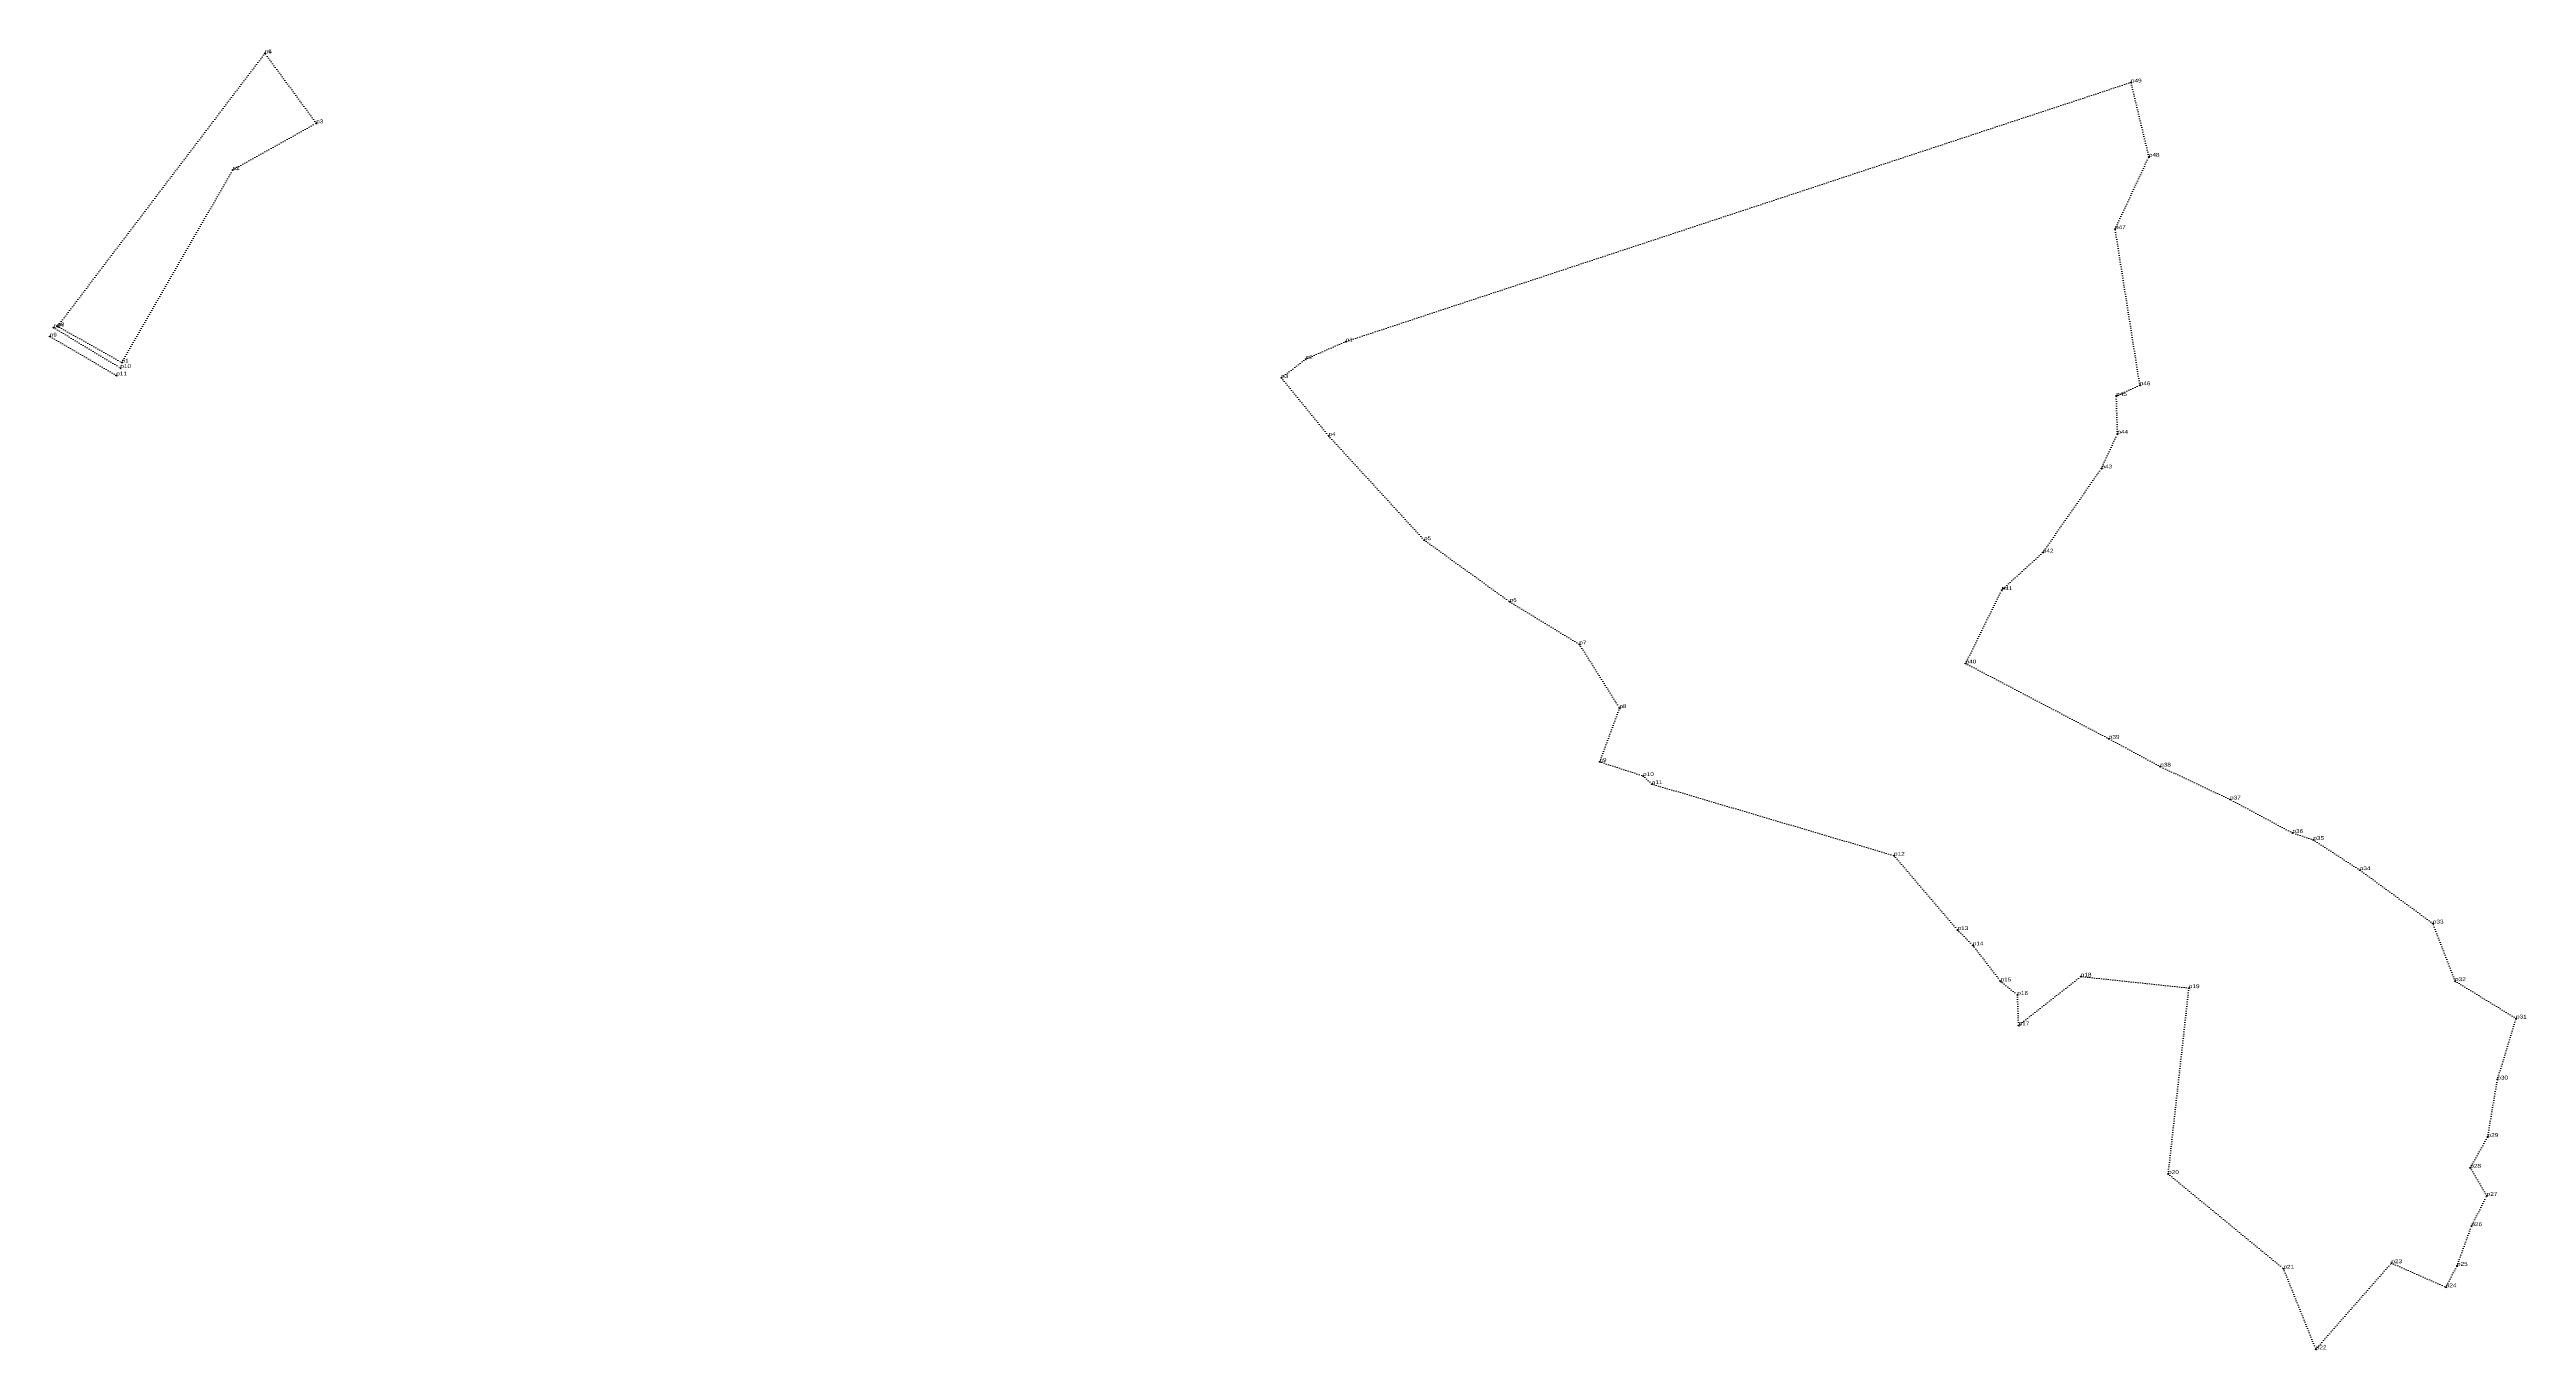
# Model space of a CAD drawing. Header units: metres. Extents: x 548708 to 549867, y 1846027 to 1846636.
import ezdxf

# ---------------------------------------------------------------- set-up
doc = ezdxf.new("R2010")
doc.units = ezdxf.units.M
doc.header["$LTSCALE"] = 0.72
doc.header["$PDMODE"] = 32
doc.header["$PDSIZE"] = 0.36
doc.linetypes.add('DOTTED', pattern=[1.5, 0.3, -1.2])
doc.layers.add('10', color=7, linetype='DOTTED', lineweight=13)
doc.layers.add('12', color=7, linetype='Continuous')
doc.layers.add('7', color=7, linetype='Continuous')

msp = doc.modelspace()

# ---------------------------------------------------------------- linework, layer by layer
at = {"layer": '10'}
for p, q in [((548738.89, 1846483.45), (548707.85, 1846501.67)), ((548709.54, 1846505.85), (548740.83, 1846486.93))]:
    msp.add_line(p, q, dxfattribs=at)
msp.add_lwpolyline([(548741.48, 1846489.49), (548793.43, 1846579.7), (548832.55, 1846601.51), (548808.51, 1846634.26), (548711.43, 1846506.44)], close=True, dxfattribs=at)
for points in [[(549675.22, 1846473.83), (549686.26, 1846478.86), (549674.69, 1846551.99), (549690.51, 1846585.84), (549682.12, 1846620.63), (549314.58, 1846499.3)], [(549314.58, 1846499.3), (549295.76, 1846491.11), (549284.39, 1846482.32), (549306.54, 1846455.11), (549351.23, 1846406.36), (549391.3, 1846377.46), (549423.92, 1846357.53), (549442.72, 1846327.71), (549433.4, 1846302.55), (549453.74, 1846295.91), (549457.81, 1846292.12), (549571.21, 1846258.61), (549600.95, 1846223.81), (549608.12, 1846216.64), (549621.08, 1846199.77), (549628.95, 1846193.42), (549629.5, 1846179.13), (549658.65, 1846201.99), (549709.23, 1846196.6), (549699.54, 1846109.6), (549753.52, 1846065.24), (549768.67, 1846027.51), (549804.06, 1846067.83), (549829.54, 1846056.56), (549834.76, 1846066.57), (549841.51, 1846085.18), (549848.69, 1846099.35), (549840.99, 1846112.5), (549849.11, 1846126.92), (549853.65, 1846153.81), (549862.43, 1846182.39), (549833.86, 1846199.89), (549823.47, 1846226.87)], [(549823.47, 1846226.87), (549789.26, 1846251.85), (549767.51, 1846265.98), (549757.73, 1846269.26), (549728.54, 1846284.9), (549695.81, 1846300.32), (549671.75, 1846313.36), (549604.72, 1846348.62), (549621.61, 1846382.96), (549640.87, 1846400.53), (549668.3, 1846439.92), (549675.78, 1846456.16), (549675.22, 1846473.83)]]:
    msp.add_lwpolyline(points, dxfattribs=at)
at = {"layer": '7'}
for p in [(548808.51, 1846634.26), (548808.52, 1846634.25), (549682.12, 1846620.63), (548832.55, 1846601.51), (548793.43, 1846579.7), (549690.51, 1846585.84), (549674.69, 1846551.99), (548707.85, 1846501.67), (548709.54, 1846505.85), (548711.43, 1846506.44), (548711.44, 1846506.43), (549314.58, 1846499.3), (548740.83, 1846486.93), (548741.48, 1846489.49), (549295.76, 1846491.11), (548738.89, 1846483.45), (549284.39, 1846482.32), (549675.22, 1846473.83), (549686.26, 1846478.86), (549306.54, 1846455.11), (549675.78, 1846456.16), (549668.3, 1846439.92), (549351.23, 1846406.36), (549640.87, 1846400.53), (549621.61, 1846382.96), (549391.3, 1846377.46), (549423.92, 1846357.53), (549604.72, 1846348.62), (549442.72, 1846327.71), (549671.75, 1846313.36), (549433.4, 1846302.55), (549695.81, 1846300.32), (549453.74, 1846295.91), (549457.81, 1846292.12), (549728.54, 1846284.9), (549757.73, 1846269.26), (549767.51, 1846265.98), (549571.21, 1846258.61), (549789.26, 1846251.85), (549600.95, 1846223.81), (549823.47, 1846226.87), (549608.12, 1846216.64), (549621.08, 1846199.77), (549658.65, 1846201.99), (549709.23, 1846196.6), (549833.86, 1846199.89), (549628.95, 1846193.42), (549862.43, 1846182.39), (549629.5, 1846179.13), (549853.65, 1846153.81), (549849.11, 1846126.92), (549699.54, 1846109.6), (549840.99, 1846112.5), (549848.69, 1846099.35), (549841.51, 1846085.18), (549804.06, 1846067.83), (549834.76, 1846066.57), (549753.52, 1846065.24), (549829.54, 1846056.56), (549768.67, 1846027.51)]:
    msp.add_point(p, dxfattribs=at)

# ---------------------------------------------------------------- texts
at = {"layer": '12'}
for s, width, p in [('p5', 1.2, (548808.51, 1846634.26)), ('p4', 1.2, (548808.52, 1846634.25)), ('p49', 1.25, (549682.12, 1846620.63)), ('p3', 1.2, (548832.55, 1846601.51)), ('p2', 1.2, (548793.43, 1846579.7)), ('p48', 1.25, (549690.51, 1846585.84)), ('p47', 1.25, (549674.69, 1846551.99)), ('p8', 1.2, (548709.54, 1846505.85)), ('p6', 1.2, (548711.43, 1846506.44)), ('p7', 1.2, (548711.44, 1846506.43)), ('p9', 1.2, (548707.85, 1846501.67)), ('p1', 1.2, (549314.58, 1846499.3)), ('p11', 1.25, (548738.89, 1846483.45)), ('p10', 1.25, (548740.83, 1846486.93)), ('p1', 1.2, (548741.48, 1846489.49)), ('p3', 1.2, (549284.39, 1846482.32)), ('p2', 1.2, (549295.76, 1846491.11)), ('p45', 1.25, (549675.22, 1846473.83)), ('p46', 1.25, (549686.26, 1846478.86)), ('p4', 1.2, (549306.54, 1846455.11)), ('p44', 1.25, (549675.78, 1846456.16)), ('p43', 1.25, (549668.3, 1846439.92)), ('p5', 1.2, (549351.23, 1846406.36)), ('p42', 1.25, (549640.87, 1846400.53)), ('p41', 1.25, (549621.61, 1846382.96)), ('p6', 1.2, (549391.3, 1846377.46)), ('p7', 1.2, (549423.92, 1846357.53)), ('p40', 1.25, (549604.72, 1846348.62)), ('p8', 1.2, (549442.72, 1846327.71)), ('p39', 1.25, (549671.75, 1846313.36)), ('p9', 1.2, (549433.4, 1846302.55)), ('p38', 1.25, (549695.81, 1846300.32)), ('p10', 1.25, (549453.74, 1846295.91)), ('p11', 1.25, (549457.81, 1846292.12)), ('p37', 1.25, (549728.54, 1846284.9)), ('p36', 1.25, (549757.73, 1846269.26)), ('p35', 1.25, (549767.51, 1846265.98)), ('p12', 1.25, (549571.21, 1846258.61)), ('p34', 1.25, (549789.26, 1846251.85)), ('p33', 1.25, (549823.47, 1846226.87)), ('p13', 1.25, (549600.95, 1846223.81)), ('p14', 1.25, (549608.12, 1846216.64)), ('p15', 1.25, (549621.08, 1846199.77)), ('p16', 1.25, (549628.95, 1846193.42)), ('p18', 1.25, (549658.65, 1846201.99)), ('p19', 1.25, (549709.23, 1846196.6)), ('p32', 1.25, (549833.86, 1846199.89)), ('p31', 1.25, (549862.43, 1846182.39)), ('p17', 1.25, (549629.5, 1846179.13)), ('p30', 1.25, (549853.65, 1846153.81)), ('p29', 1.25, (549849.11, 1846126.92)), ('p28', 1.25, (549840.99, 1846112.5)), ('p20', 1.25, (549699.54, 1846109.6)), ('p27', 1.25, (549848.69, 1846099.35)), ('p26', 1.25, (549841.51, 1846085.18)), ('p21', 1.25, (549753.52, 1846065.24)), ('p23', 1.25, (549804.06, 1846067.83)), ('p25', 1.25, (549834.76, 1846066.57)), ('p24', 1.25, (549829.54, 1846056.56)), ('p22', 1.25, (549768.67, 1846027.51))]:
    msp.add_text(s, height=1.8, dxfattribs=dict(at, width=width)).set_placement(p)

doc.saveas('drawing.dxf')
